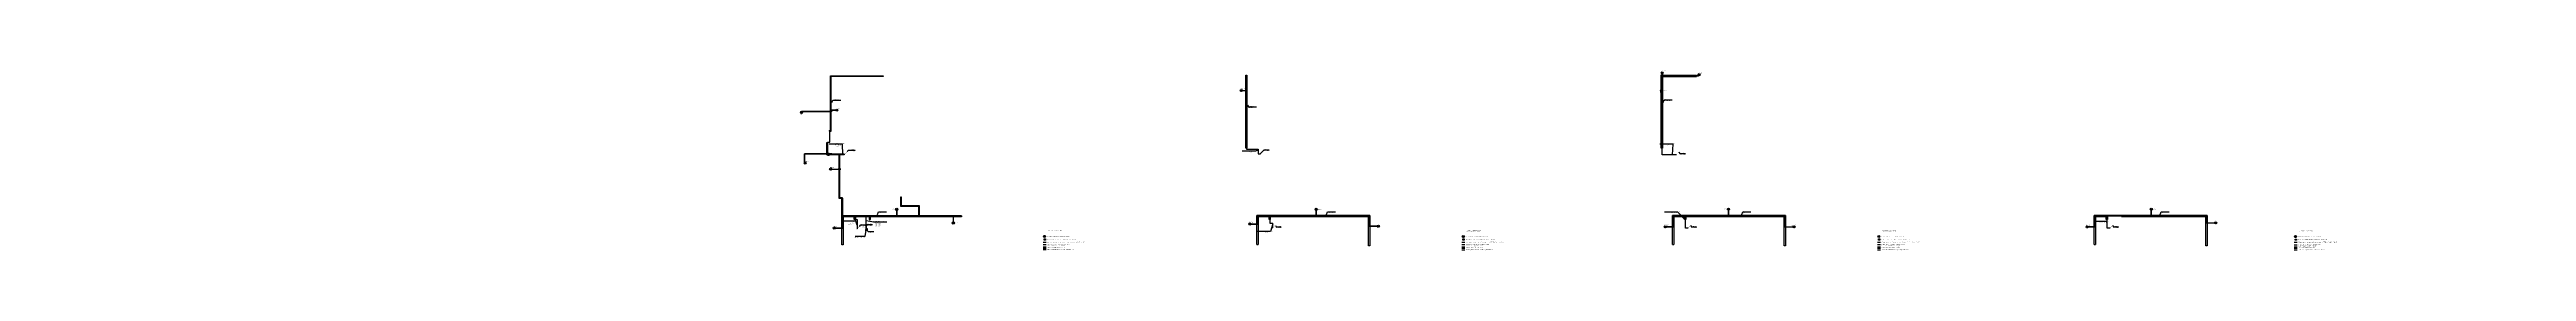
# Model space of a CAD drawing. Extents: x 69141456 to 70100388, y -33501327 to -33101377.
# Drawn here: x 69296075 to 70100388, y -33309621 to -33251128 of the extents above; entities that cross this region are included whole.
import ezdxf
from ezdxf import colors
from ezdxf.entities.mleader import LeaderData, LeaderLine
from ezdxf.math import Vec2, Vec3

# ---------------------------------------------------------------- set-up
doc = ezdxf.new("R2010")
doc.units = 0
doc.header["$LTSCALE"] = 100
doc.set_wipeout_variables(frame=1)
for name, color, linetype in [('PDF _СКС', 1, 'Continuous'), ('PDF _СС_ЗВ_Кабель', 1, 'Continuous'), ('PDF _СС_ЗВ_Оборудование', 1, 'Continuous'), ('PDF _Текст', 7, 'Continuous'), ('СС. Текст', 7, 'Continuous')]:
    doc.layers.add(name, color=color, linetype=linetype)
for name, color, linetype, lineweight in [('СКС', 1, 'Continuous', 30), ('СС_ЗВ_Кабель', 1, 'Continuous', 30), ('СС_ЗВ_Оборудование', 1, 'Continuous', 30), ('СС_СКК_Лоток', 170, 'Continuous', 25), ('СС_СОУЭ_Оборудование', 1, 'Continuous', 30), ('СС_ЭЧС_Кабель', 180, 'Continuous', 30)]:
    doc.layers.add(name, color=color, linetype=linetype, lineweight=lineweight)
doc.styles.add('ISOCPEUR', font='isocpeui.ttf', dxfattribs={"height": 250})
doc.linetypes.add('Kabl_in_Tube', pattern='A,10,[133,ltypeshp.shx,S=1,R=0,X=0,Y=0],10', length=20)

# ---------------------------------------------------------------- blocks, each defined once
blk = doc.blocks.new('Свет')
at = {"color": 1}
blk.add_wipeout([(-350, 0), (-324, 133), (-247, 247), (-101, 335), (56, 345), (198, 289), (304, 173), (350, 0), (322, -138), (247, -247), (166, -308), (43, -347), (-83, -340), (-176, -303), (-278, -213), (-331, -115)], dxfattribs=at)
at = {"layer": 'СКС', "color": 1, "ltscale": 30}
for points in [[(-247, 247), (247, -247)], [(-247, -247), (247, 247)]]:
    blk.add_lwpolyline(points, dxfattribs=at)
at = {"layer": 'СКС', "color": 1, "linetype": 'Continuous', "lineweight": 30}
blk.add_circle((0, 0), 350, dxfattribs=at)
blk = doc.blocks.new('Клеммная коробка')
for p, q in [((0, 400), (400, 400)), ((0, 0), (0, 400)), ((400, 0), (0, 0)), ((400, 400), (400, 0))]:
    blk.add_line(p, q)
blk = doc.blocks.new('1й этаж лоток')
at = {"layer": 'СС_СКК_Лоток'}
for p, q in [((313033, -83464), (313033, -65611)), ((313033, -65611), (330140, -65611)), ((313233, -65872), (313033, -65872)), ((330140, -65811), (313233, -65811)), ((313233, -83664), (313233, -65811)), ((313276, -65811), (313276, -65611)), ((330140, -65611), (330140, -65811)), ((311832, -91342), (311832, -87368)), ((311832, -87368), (312032, -87368)), ((312032, -87368), (312032, -91142)), ((312624, -83464), (313033, -83464)), ((312624, -83464), (312624, -83664)), ((312624, -83664), (313233, -83664)), ((312983, -83464), (312983, -83664)), ((313033, -83397), (313233, -83397)), ((312032, -91084), (311832, -91084)), ((315779, -91342), (311832, -91342)), ((315731, -91142), (312032, -91142)), ((312070, -91142), (312070, -91342)), ((315722, -91342), (315722, -91142)), ((317414, -91142), (315731, -91142)), ((315779, -105563), (315779, -91342)), ((315779, -91401), (315979, -91401)), ((315979, -105363), (315979, -91342)), ((317414, -91342), (315979, -91342)), ((316029, -91342), (316029, -91142)), ((317414, -91142), (317414, -91342)), ((315979, -105307), (315779, -105307)), ((316736, -105563), (315779, -105563)), ((316936, -105363), (315979, -105363)), ((316027, -105363), (316027, -105563)), ((316673, -105563), (316673, -105363)), ((316736, -111200), (316736, -105563)), ((316736, -105630), (316936, -105630)), ((316736, -120644), (316736, -111200)), ((355555, -111200), (316736, -111200)), ((317136, -111695), (316736, -111695)), ((316936, -111200), (316936, -105363)), ((320675, -111600), (317136, -111600)), ((317136, -111600), (317136, -120644)), ((317218, -111600), (317218, -111200)), ((320592, -111600), (320592, -111200)), ((320675, -112442), (320675, -111600)), ((320675, -111709), (321075, -111709)), ((321075, -112442), (320675, -112442)), ((325583, -111600), (321075, -111600)), ((321075, -111600), (321075, -112442)), ((321152, -111600), (321152, -111200)), ((325491, -111600), (325491, -111200)), ((325583, -111600), (325583, -112443)), ((325583, -111695), (325983, -111695)), ((325583, -112443), (325983, -112443)), ((355555, -111600), (325983, -111600)), ((325983, -112443), (325983, -111600)), ((326064, -111600), (326064, -111200)), ((335795, -108153), (335795, -105058)), ((335795, -105058), (335995, -105058)), ((335995, -107878), (335795, -107878)), ((341714, -108153), (335795, -108153)), ((335995, -105058), (335995, -107953)), ((341914, -107953), (335995, -107953)), ((336081, -107953), (336081, -108153)), ((341646, -108153), (341646, -107953)), ((341714, -111200), (341714, -108153)), ((341714, -108236), (341914, -108236)), ((341914, -111200), (341914, -107953)), ((355555, -111200), (355555, -111600)), ((317136, -120644), (316736, -120644))]:
    blk.add_line(p, q, dxfattribs=at)
blk = doc.blocks.new('2й этаж')
at = {"layer": 'СС_СКК_Лоток'}
for p, q in [((454800, -89345), (454800, -65597)), ((454800, -65597), (455200, -65597)), ((455200, -65597), (455201, -89345)), ((455201, -89345), (454800, -89345)), ((458442, -120752), (458442, -111307)), ((495092, -111307), (458442, -111307)), ((458842, -111802), (458442, -111802)), ((462381, -111707), (458842, -111707)), ((458842, -111707), (458842, -120752)), ((458924, -111707), (458924, -111307)), ((462299, -111707), (462299, -111307)), ((462381, -112550), (462381, -111707)), ((462381, -111817), (462781, -111817)), ((462781, -112550), (462381, -112550)), ((467289, -111707), (462781, -111707)), ((462781, -111707), (462781, -112550)), ((462858, -111707), (462858, -111307)), ((494692, -111707), (467289, -111707)), ((494608, -111707), (494608, -111307)), ((494692, -121156), (494692, -111707)), ((494692, -111802), (495092, -111802)), ((495092, -111307), (495092, -121156)), ((458442, -120752), (458842, -120752)), ((495092, -121156), (494692, -121156))]:
    blk.add_line(p, q, dxfattribs=at)
blk = doc.blocks.new('Лоток 3 этаж')
at = {"layer": 'СС_СКК_Лоток'}
for p, q in [((597211, -89345), (597211, -65597)), ((597211, -65597), (608631, -65597)), ((597611, -66107), (597211, -66107)), ((597611, -65997), (597612, -89345)), ((597611, -65997), (608631, -65997)), ((597711, -65997), (597711, -65597)), ((608631, -65597), (608631, -65997)), ((597612, -89345), (597211, -89345)), ((600853, -120752), (600853, -111307)), ((637503, -111307), (600853, -111307)), ((601253, -111802), (600853, -111802)), ((604791, -111707), (601253, -111707)), ((601253, -111707), (601253, -120752)), ((601335, -111707), (601335, -111307)), ((604709, -111707), (604709, -111307)), ((604791, -112550), (604791, -111707)), ((604791, -111816), (605191, -111816)), ((605191, -112550), (604791, -112550)), ((637103, -111707), (605191, -111707)), ((605191, -111707), (605191, -112550)), ((605269, -111707), (605269, -111307)), ((637019, -111707), (637019, -111307)), ((637103, -121156), (637103, -111707)), ((637103, -111802), (637503, -111802)), ((637503, -111307), (637503, -121156)), ((600853, -120752), (601253, -120752)), ((637503, -121156), (637103, -121156))]:
    blk.add_line(p, q, dxfattribs=at)
blk = doc.blocks.new('Лоток 4 этаж')
at = {"layer": 'СС_СКК_Лоток'}
for p, q in [((738958, -120752), (738958, -111307)), ((775607, -111307), (738958, -111307)), ((739358, -111803), (738958, -111803)), ((742896, -111707), (739358, -111707)), ((739358, -111707), (739358, -120752)), ((739439, -111707), (739439, -111307)), ((742814, -111707), (742814, -111307)), ((742896, -112550), (742896, -111707)), ((742896, -111817), (743296, -111817)), ((743296, -112550), (742896, -112550)), ((743296, -111707), (743296, -112550)), ((743373, -111707), (743373, -111307)), ((775207, -111707), (747804, -111707)), ((775123, -111707), (775123, -111307)), ((775207, -121156), (775207, -111707)), ((775207, -111802), (775607, -111802)), ((775607, -111307), (775607, -121156)), ((738958, -120752), (739358, -120752)), ((775607, -121156), (775207, -121156))]:
    blk.add_line(p, q, dxfattribs=at)
blk = doc.blocks.new('*U67')
blk.add_hatch(color=256).paths.add_polyline_path([(-0.7, -0.7, 1), (0.7, 0.7, 1)])
blk.add_lwpolyline([(-0.7, -0.7, 0, 1.5, 0), (-2.8, -2.8, 2, 2, 0)], format="xyseb")
at = {"const_width": 0.5}
blk.add_lwpolyline([(-8.5, -8.5), (-2.8, -2.8)], dxfattribs=at)
blk = doc.blocks.new('_None')
blk = doc.blocks.new('*U65')
blk.add_hatch(color=256).paths.add_polyline_path([(-0.7, -0.7, 1), (0.7, 0.7, 1)])
at = {"const_width": 0.5}
blk.add_lwpolyline([(0.5, 0.5), (6.4, 6.4)], dxfattribs=at)
blk.add_lwpolyline([(8.5, 8.5, 0, 1.5, 0), (6.4, 6.4, 2, 2, 0)], format="xyseb")

msp = doc.modelspace()

# ---------------------------------------------------------------- hatches: boundary and pattern name
at = {"layer": 'СС_ЗВ_Оборудование', "ltscale": 30}
h = msp.add_hatch(dxfattribs=at)
h.set_pattern_fill('ANGLE', color=256, scale=0.6, angle=-180)
h.set_pattern_definition([(180, (5464366053.0477, 3030526659.313), (-2e-15, -4.191), [3.048, -1.143]), (270, (5464366053.0477, 3030526659.313), (4.191, -2e-15), [3.048, -1.143])])
h.paths.add_polyline_path([(69561183.1, -33302703.1), (69561279.7, -33302703.1), (69561279.7, -33302297.9), (69561183.1, -33302297.9)])

# ---------------------------------------------------------------- linework, layer by layer
at = {"color": 1}
msp.add_lwpolyline([(69561545.1, -33303036), (69561672.1, -33303036), (69561672.1, -33302613.8), (69561376.2, -33302613.8)], dxfattribs=at)
at = {"layer": 'PDF _СКС', "lineweight": 30}
for points in [[(69682849.1, -33257326.8), (69683342.3, -33257820)], [(69682849.1, -33257820), (69683342.3, -33257326.8)], [(69819276.4, -33257390.8), (69819769.5, -33257883.9)], [(69819276.4, -33257883.9), (69819769.5, -33257390.8)], [(69819481, -33251566.8), (69819974.1, -33252060)], [(69819481, -33252060), (69819974.1, -33251566.8)], [(69831470.2, -33252229.3), (69831963.4, -33252722.5)], [(69831470.2, -33252722.5), (69831963.4, -33252229.3)], [(69539990.5, -33264447.4), (69540483.6, -33264940.5)], [(69539990.5, -33264940.5), (69540483.6, -33264447.4)], [(69551498.5, -33263715.8), (69551991.6, -33264208.9)], [(69551498.5, -33264208.9), (69551991.6, -33263715.8)], [(69541192.5, -33280999.4), (69541685.7, -33281492.6)], [(69541192.5, -33281492.6), (69541685.7, -33280999.4)], [(69548718.2, -33278204.7), (69549211.4, -33278697.9)], [(69548718.2, -33278697.9), (69549211.4, -33278204.7)], [(69549481.7, -33282973.1), (69549974.9, -33283466.2)], [(69549481.7, -33283466.2), (69549974.9, -33282973.1)], [(69570920.6, -33296030.7), (69571413.7, -33296523.8)], [(69570920.6, -33296523.8), (69571413.7, -33296030.7)], [(69707128.7, -33296031.7), (69707621.9, -33296524.9)], [(69707128.7, -33296524.9), (69707621.9, -33296031.7)], [(69841028.9, -33296008.3), (69841522.1, -33296501.5)], [(69841028.9, -33296501.5), (69841522.1, -33296008.3)], [(69978299.6, -33295983.3), (69978792.8, -33296476.5)], [(69978299.6, -33296476.5), (69978792.8, -33295983.3)], [(69550647.5, -33302140.6), (69551140.6, -33302633.7)], [(69550647.5, -33302633.7), (69551140.6, -33302140.6)], [(69589285.5, -33300499.8), (69589778.7, -33300992.9)], [(69589285.5, -33300992.9), (69589778.7, -33300499.8)], [(69685608.8, -33300790.3), (69686102, -33301283.5)], [(69685608.8, -33301283.5), (69686102, -33300790.3)], [(69727335.3, -33301494.7), (69727828.4, -33301987.8)], [(69727335.3, -33301987.8), (69727828.4, -33301494.7)], [(69820486.2, -33301752.3), (69820979.3, -33302245.5)], [(69820486.2, -33302245.5), (69820979.3, -33301752.3)], [(69862285.6, -33301713.7), (69862778.7, -33302206.8)], [(69862285.6, -33302206.8), (69862778.7, -33301713.7)], [(69957490.2, -33301760.7), (69957983.3, -33302253.9)], [(69957490.2, -33302253.9), (69957983.3, -33301760.7)], [(69999201.6, -33300443.5), (69999694.8, -33300936.7)], [(69999201.6, -33300936.7), (69999694.8, -33300443.5)]]:
    msp.add_lwpolyline(points, dxfattribs=at)
for centre in [(69683096.7, -33257572.3), (69819524, -33257636.3), (69819728.6, -33251812.4), (69831717.9, -33252474.8), (69540238.1, -33264692.9), (69551746.1, -33263961.3), (69541440.2, -33281244.9), (69548965.9, -33278450.2), (69549729.4, -33283218.6), (69571168.2, -33296276.2), (69707376.4, -33296277.2), (69841276.5, -33296253.8), (69978547.3, -33296228.8), (69550895.1, -33302386.1), (69589533.2, -33300745.3), (69685856.5, -33301035.8), (69727582.9, -33301740.2), (69820733.8, -33301997.8), (69862533.2, -33301959.2), (69957737.8, -33302006.2), (69999449.3, -33300689)]:
    msp.add_circle(centre, 349.7, dxfattribs=at)
at = {"layer": 'PDF _СС_ЗВ_Кабель', "lineweight": 30}
for points in [[(69819489.8, -33258013.1), (69819889.4, -33258013.1), (69819889.4, -33258410.6), (69819489.8, -33258410.6)], [(69819536.1, -33252391), (69819935.7, -33252391), (69819935.7, -33252788.5), (69819536.1, -33252788.5)], [(69549619.9, -33264167.9), (69550019.5, -33264167.9), (69550019.5, -33264565.4), (69549619.9, -33264565.4)], [(69549873.7, -33278175.7), (69550273.4, -33278175.7), (69550273.4, -33278573.2), (69549873.7, -33278573.2)], [(69552366.3, -33282999.9), (69552765.9, -33282999.9), (69552765.9, -33283397.4), (69552366.3, -33283397.4)], [(69553342.6, -33298357.1), (69553742.2, -33298357.1), (69553742.2, -33298754.6), (69553342.6, -33298754.6)], [(69557386.8, -33298356.2), (69557786.5, -33298356.2), (69557786.5, -33298753.7), (69557386.8, -33298753.7)], [(69561079.8, -33298356.2), (69561479.5, -33298356.2), (69561479.5, -33298753.7), (69561079.8, -33298753.7)], [(69570968.4, -33298356.2), (69571368, -33298356.2), (69571368, -33298753.7), (69570968.4, -33298753.7)], [(69692194, -33298180.3), (69692593.7, -33298180.3), (69692593.7, -33298577.8), (69692194, -33298577.8)], [(69707150.7, -33298180.3), (69707550.3, -33298180.3), (69707550.3, -33298577.8), (69707150.7, -33298577.8)], [(69827128.5, -33298326.9), (69827528.1, -33298326.9), (69827528.1, -33298724.4), (69827128.5, -33298724.4)], [(69841096.3, -33298326.9), (69841495.9, -33298326.9), (69841495.9, -33298724.4), (69841096.3, -33298724.4)], [(69964059, -33298160), (69964458.6, -33298160), (69964458.6, -33298557.5), (69964059, -33298557.5)], [(69978346.3, -33298160), (69978745.9, -33298160), (69978745.9, -33298557.5), (69978346.3, -33298557.5)]]:
    msp.add_lwpolyline(points, close=True, dxfattribs=at)
at = {"layer": 'PDF _СС_ЗВ_Оборудование', "color": 7, "lineweight": 0, "true_color": 0xffffff}
msp.add_lwpolyline([(69550545.5, -33302387.2), (69550571, -33302253.2)], dxfattribs=at)
at = {"layer": 'PDF _СС_ЗВ_Оборудование', "lineweight": 30}
for centre in [(69683096.3, -33257572.2), (69819523.6, -33257636.2), (69819728.2, -33251812.3), (69831717.5, -33252474.8), (69540237.7, -33264692.8), (69551745.7, -33263961.2), (69541439.8, -33281244.9), (69548965.5, -33278450.1), (69549729, -33283218.5), (69571167.8, -33296276.1), (69707376, -33296277.1), (69841276.1, -33296253.7), (69978546.9, -33296228.8), (69550894.7, -33302386), (69589532.7, -33300745.2), (69685856.1, -33301035.8), (69727582.5, -33301740.1), (69820733.4, -33301997.7), (69862532.8, -33301959.1), (69957737.4, -33302006.2), (69999448.8, -33300689)]:
    msp.add_circle(centre, 349.3, dxfattribs=at)
at = {"layer": 'СС_ЗВ_Кабель', "color": 6}
for p, q in [((69561376.2, -33303036), (69561443, -33303036)), ((69618695.8, -33307738.7), (69619673.2, -33307738.7)), ((69754714.4, -33307770.5), (69755691.8, -33307770.5)), ((69889652.5, -33307770.5), (69890630, -33307770.5)), ((70024956.8, -33307795.5), (70025934.3, -33307795.5))]:
    msp.add_line(p, q, dxfattribs=at)
at = {"layer": 'СС_ЗВ_Кабель', "color": 1}
for p, q in [((69618693.4, -33306956.5), (69619670.8, -33306956.5)), ((69754712, -33306988.3), (69755689.4, -33306988.3)), ((69889650.1, -33306988.3), (69890627.6, -33306988.3)), ((70024954.4, -33307013.3), (70025931.9, -33307013.3))]:
    msp.add_line(p, q, dxfattribs=at)
at = {"layer": 'СС_ЗВ_Оборудование', "ltscale": 30}
msp.add_lwpolyline([(69561183.1, -33302296.1), (69561183.1, -33302703.1)], dxfattribs=at)
msp.add_lwpolyline([(69561183.1, -33302703.1), (69561376.2, -33302703.1), (69561376.2, -33302297.9), (69561183.1, -33302297.9)], close=True, dxfattribs=at)
at = {"layer": 'СС_СОУЭ_Оборудование'}
for points in [[(69561376.2, -33302832.1), (69561376.2, -33303240), (69561183.1, -33303240), (69561183.1, -33302832.1)], [(69561545.1, -33302934.1), (69561545.1, -33303138), (69561443, -33303138), (69561443, -33302934.1)]]:
    msp.add_lwpolyline(points, close=True, dxfattribs=at)
at = {"layer": 'СС_ЭЧС_Кабель', "color": 1}
for points in [[(69683445.6, -33257572.6), (69684730.2, -33257573.4), (69684730.2, -33264276.8), (69684730.2, -33264276.8), (69684730.2, -33264276.8), (69684730.2, -33276630.2), (69688575.9, -33276630.2)], [(69819511.8, -33258210.8), (69819331.6, -33258210.8), (69819331.6, -33257932.1)], [(69824344.9, -33278528.6), (69819689.6, -33278528.6), (69819689.6, -33262572.5), (69819689.6, -33262572.5), (69819689.6, -33262572.5), (69819689.6, -33258210.8), (69819511.8, -33258210.8), (69819689.6, -33258210.8), (69819689.6, -33252589.8), (69819735.9, -33252589.8), (69819731.7, -33252161.5), (69819735.9, -33252789.6), (69831566.4, -33252789.6), (69831566.4, -33252789.6)], [(69554186.1, -33278382.1), (69550073.6, -33278373.4), (69550073.6, -33278578.2), (69550073.6, -33278168.6), (69541250, -33278168.6), (69541250, -33280951.5), (69541250, -33278168.6), (69548646.5, -33278168.6), (69548646.5, -33274362.1), (69549401.7, -33274362.1), (69549401.7, -33270524.7), (69549819.7, -33270524.7), (69549819.7, -33264365.6), (69549149.4, -33264365.6), (69549149.4, -33264467.6), (69540463.4, -33264467.6), (69549149.4, -33264467.6), (69549149.4, -33264365.6), (69549819.7, -33264365.6), (69549819.7, -33263962.3), (69551396.4, -33263961.4), (69549819.7, -33263962.3), (69549819.7, -33263962.3), (69549819.7, -33263962.3), (69549819.7, -33263962.3), (69549819.7, -33263962.3), (69549819.7, -33263962.3), (69549819.7, -33263962.3)], [(69550073.6, -33278578.2), (69549290.2, -33278578.2)], [(69554261.7, -33278382.1), (69552580.4, -33278382.1), (69552580.4, -33292616.1), (69553542.6, -33292616.1), (69553542.6, -33298553.9), (69557586.7, -33298553.9), (69557586.7, -33299590.3), (69558311.6, -33299590.3), (69558311.6, -33302683.5)], [(69688575.9, -33276630.2), (69688575.9, -33278161.9), (69689336.6, -33278161.9)], [(69550077.7, -33283198.7), (69552580.4, -33283198.7)], [(69553542.6, -33298553.9), (69553542.6, -33302386), (69551244.8, -33302386.1), (69553542.6, -33302386.1), (69553542.6, -33298553.9), (69571168.2, -33298553.9), (69571168.2, -33296625.9), (69571168.2, -33298553.9), (69589532.1, -33298553.9), (69589532.6, -33300395.9)], [(69561279.7, -33302296.1), (69561279.7, -33298553.9)], [(69693295.6, -33302321.5), (69693295.6, -33300909.1), (69692393.8, -33300909.1), (69692393.8, -33298378), (69688396.6, -33298378), (69688396.6, -33301063.6), (69686240.2, -33301063.6), (69688396.6, -33301063.6), (69688396.6, -33298378), (69707350.5, -33298378), (69707350.5, -33296625.9), (69707350.5, -33298378), (69724608.9, -33298378), (69724608.9, -33301730.9), (69727240.5, -33301751.5), (69724608.9, -33301730.9), (69724608.9, -33301662.9), (69724608.9, -33301730.9)], [(69828128.7, -33302389.7), (69827325.8, -33302389.7), (69827328.3, -33302203.8), (69827328.3, -33298524.6), (69823375.7, -33298524.6), (69823375.7, -33301997.5), (69821118, -33301997.5), (69823375.7, -33301997.5), (69823375.7, -33298524.6), (69841296.1, -33298524.6), (69841296.1, -33296602.9), (69841296.1, -33298524.6), (69859581.9, -33298524.6), (69859581.9, -33301964.7), (69862195.6, -33301964.7)], [(69965156.3, -33302374.6), (69964258.8, -33302374.6), (69964258.8, -33298357.7), (69960285.7, -33298357.7), (69960285.7, -33302000.8), (69958089.7, -33302000.8), (69960285.7, -33302000.8), (69960285.7, -33298357.7), (69978546.1, -33298357.7), (69978545.4, -33296578.5), (69978546.1, -33298357.7), (69996496.2, -33298357.7), (69996496.2, -33300694.6), (69999107.1, -33300694.6)]]:
    msp.add_lwpolyline(points, dxfattribs=at)

# ---------------------------------------------------------------- block references
for name, p in [('1й этаж лоток', (69236665.5, -33187152.7)), ('2й этаж', (69229700.3, -33186996.7)), ('Лоток 3 этаж', (69222227.1, -33187014.8)), ('Лоток 4 этаж', (69221061.4, -33186997))]:
    msp.add_blockref(name, p)
at = {"layer": 'СС_ЭЧС_Кабель', "color": 7, "xscale": 100, "yscale": 100, "zscale": 100}
for name, p in [('*U65', (69554281.3, -33278341.5)), ('*U67', (69689323.9, -33278121.4)), ('*U65', (69824314.8, -33278546.8)), ('*U65', (69558267.2, -33302688.3)), ('*U65', (69693275, -33302376.6)), ('*U65', (69828096.6, -33302376.6)), ('*U65', (69965143.8, -33302376.6))]:
    msp.add_blockref(name, p, dxfattribs=at)

# ---------------------------------------------------------------- texts
at = {"layer": 'PDF _Текст', "attachment_point": 7, "style": 'ISOCPEUR'}
for s, insert, char_height in [('BIAL2.1', (69682825.3, -33257139.1), 249.57), ('BIAL3.2', (69819457.2, -33251379.1), 249.57), ('BIAL3.3', (69820044.1, -33257750.9), 249.57), ('BIAL3.1', (69831446.4, -33252041.6), 249.57), ('{\\fISOCPEUR|b0|i1|c204|p34;BIAL1.1}', (69539727.9, -33265376.2), 249.573), ('BIAL1.2', (69551474.6, -33263528), 249.57), ('BIAL1.4', (69541333.6, -33280831.8), 249.57), ('BIAL1.3', (69548694.4, -33278017), 249.57), ('BIAL1.5', (69549457.9, -33282785.4), 249.57), ('BIAL1.7', (69569726, -33296325.6), 249.57), ('BIAL2.3', (69707932.3, -33296374.1), 249.57), ('BIAL3.5', (69839845.1, -33296338.7), 249.57), ('{\\fISOCPEUR|b0|i1|c204|p34;BIAL4.2}', (69978978, -33296282.5), 249.573), ('BIAL1.6', (69550623.7, -33301952.9), 249.57), ('BIAL1.8', (69589992.8, -33300846.6), 249.57), ('BIAL2.2', (69685585, -33300602.6), 249.57), ('BIAL2.4', (69726812.9, -33302382.7), 249.57), ('BIAL3.4', (69820462.4, -33301564.6), 249.57), ('BIAL3.6', (69861765.5, -33301508.2), 249.57), ('{\\fISOCPEUR|b0|i1|c204|p34;BIAL4.1}', (69957466.4, -33301573), 249.573), ('{\\fISOCPEUR|b0|i1|c204|p34;BIAL4.3}', (69998731.4, -33300240.9), 249.573)]:
    msp.add_mtext(s, dxfattribs=dict(at, insert=insert, char_height=char_height))
at = {"layer": 'СС. Текст', "char_height": 250, "attachment_point": 1, "style": 'ISOCPEUR'}
for s, width, insert in [('Кабельные линии звонковой сигнализации КПСВВнг(А)-LSLTx 1х2x1,5', 12283.274, (69619986.3, -33306796.3, 0)), ('Кабельные линии DAP-интерфейс U/UTP Cat5e PVCLSнг(А)-LSLTx 4х2х0,52', 7622.186, (69619988.7, -33307578.5, 0)), ('Кабельные линии звонковой сигнализации КПСВВнг(А)-LSLTx 1х2x1,5', 12283.274, (69756004.8, -33306828.2, 0)), ('Кабельные линии DAP-интерфейс U/UTP Cat5e PVCLSнг(А)-LSLTx 4х2х0,52', 7622.186, (69756007.2, -33307610.3, 0)), ('Кабельные линии звонковой сигнализации КПСВВнг(А)-LSLTx 1х2x1,5', 12283.274, (69890943, -33306828.2, 0)), ('Кабельные линии DAP-интерфейс U/UTP Cat5e PVCLSнг(А)-LSLTx 4х2х0,52', 7622.186, (69890945.4, -33307610.3, 0)), ('Кабельные линии звонковой сигнализации КПСВВнг(А)-LSLTx 1х2x1,5', 12283.274, (70026247.3, -33306853.2, 0)), ('Кабельные линии DAP-интерфейс U/UTP Cat5e PVCLSнг(А)-LSLTx 4х2х0,52', 7622.186, (70026249.7, -33307635.3, 0))]:
    msp.add_mtext_dynamic_manual_height_columns(s, width=width, gutter_width=1, heights=[0], dxfattribs=dict(at, insert=insert))

# ---------------------------------------------------------------- leaders
at = {"layer": 'СС. Текст', "lineweight": 0}
ml = msp.add_multileader_mtext('Standard', dxfattribs=at)
ml.set_content('{\\C256;КПСВВнг(А)-LSLTx 1х2x1,5}\\PЗС2.1-ЗС2.3;\\PЗС3.1', color=7, style='ISOCPEUR')
ml.set_leader_properties(color=256)
ml.build(insert=Vec2(0, 0))
ml.multileader.update_dxf_attribs({"text_left_attachment_type": 6, "text_right_attachment_type": 6, "dogleg_length": 0.1, "arrow_head_size": 0, "scale": 100})
ctx = ml.context
ctx.base_point, ctx.scale, ctx.char_height, ctx.arrow_head_size, ctx.landing_gap_size, ctx.plane_origin = Vec3(69550595.7, -33275038.2), 100, 250, 0, 0, Vec3(69550260.4, -33277548.1)
ctx.left_attachment, ctx.right_attachment, ctx.text_align_type = 6, 6, 1
notes = []
notes.append((ctx, [(1, (1, 1, 0), (69553598.5, -33275038.2), (-1, 0), 10, [(0, [(69553654.4, -33278375.9)], 0, [])])]))
ctx.mtext.insert, ctx.mtext.width, ctx.mtext.defined_height, ctx.mtext.alignment, ctx.mtext.flow_direction = Vec3(69552092.1, -33274738.2), 2756.185, 416.7, 2, 5
ml = msp.add_multileader_mtext('Standard', dxfattribs=at)
ml.set_content('{\\C256;КПСВВнг(А)-LSLTx 1х2x1,5}\\PЗС2.1', color=7, style='ISOCPEUR')
ml.set_leader_properties(color=256)
ml.build(insert=Vec2(0, 0))
ml.multileader.update_dxf_attribs({"text_left_attachment_type": 6, "text_right_attachment_type": 6, "dogleg_length": 0.1, "arrow_head_size": 0, "scale": 100})
ctx = ml.context
ctx.base_point, ctx.scale, ctx.char_height, ctx.arrow_head_size, ctx.landing_gap_size, ctx.plane_origin = Vec3(69684628.2, -33277326.1), 100, 250, 0, 0, Vec3(69684631.1, -33277744.6)
ctx.left_attachment, ctx.right_attachment, ctx.text_align_type = 6, 6, 1
notes.append((ctx, [(1, (1, 1, 0), (69687631, -33277326.1), (-1, 0), 10, [(0, [(69688575.9, -33276932.6)], 0, [])])]))
ctx.mtext.insert, ctx.mtext.width, ctx.mtext.defined_height, ctx.mtext.alignment, ctx.mtext.flow_direction = Vec3(69686124.6, -33277026.1), 2756.185, 416.7, 2, 5
ml = msp.add_multileader_mtext('Standard', dxfattribs=at)
ml.set_content('{\\C256;КПСВВнг(А)-LSLTx 1х2x1,5}\\PЗС3.1', color=7, style='ISOCPEUR')
ml.set_leader_properties(color=256)
ml.build(insert=Vec2(0, 0))
ml.multileader.update_dxf_attribs({"text_left_attachment_type": 6, "text_right_attachment_type": 6, "dogleg_length": 0.1, "arrow_head_size": 0, "scale": 100})
ctx = ml.context
ctx.base_point, ctx.scale, ctx.char_height, ctx.arrow_head_size, ctx.landing_gap_size, ctx.plane_origin = Vec3(69820304.5, -33275095.1), 100, 250, 0, 0, Vec3(69819650.5, -33275727.1)
ctx.left_attachment, ctx.right_attachment, ctx.text_align_type = 6, 6, 1
notes.append((ctx, [(1, (1, 1, 0), (69823307.3, -33275095.1), (-1, 0), 10, [(0, [(69823044.4, -33278528.6)], 0, [])])]))
ctx.mtext.insert, ctx.mtext.width, ctx.mtext.defined_height, ctx.mtext.alignment, ctx.mtext.flow_direction = Vec3(69821800.9, -33274795.1), 2756.185, 416.7, 2, 5
ml = msp.add_multileader_mtext('Standard', dxfattribs=at)
ml.set_content('{\\C256;КПСВВнг(А)-LSLTx 1х2x1,5}\\PЗС3.2-ЗС3.3', color=7, style='ISOCPEUR')
ml.set_leader_properties(color=256)
ml.build(insert=Vec2(0, 0))
ml.multileader.update_dxf_attribs({"text_left_attachment_type": 6, "text_right_attachment_type": 6, "dogleg_length": 0.1, "arrow_head_size": 0, "scale": 100})
ctx = ml.context
ctx.base_point, ctx.scale, ctx.char_height, ctx.arrow_head_size, ctx.landing_gap_size, ctx.plane_origin = Vec3(69821839.7, -33297229.3), 100, 250, 0, 0, Vec3(69824266.9, -33300975.8)
ctx.left_attachment, ctx.right_attachment, ctx.text_align_type = 6, 6, 1
notes.append((ctx, [(1, (1, 1, 0), (69824842.5, -33297229.3), (-1, 0), 10, [(0, [(69827328.3, -33299851.7)], 0, [])])]))
ctx.mtext.insert, ctx.mtext.width, ctx.mtext.defined_height, ctx.mtext.alignment, ctx.mtext.flow_direction = Vec3(69823336.1, -33296929.3), 2756.185, 416.7, 2, 5
ml = msp.add_multileader_mtext('Standard', dxfattribs=at)
ml.set_content('{\\C256;Конвертер\\PDAP IP}', color=7, style='ISOCPEUR')
ml.set_leader_properties(color=256)
ml.build(insert=Vec2(0, 0))
ml.multileader.update_dxf_attribs({"text_left_attachment_type": 6, "text_right_attachment_type": 6, "dogleg_length": 0.1, "arrow_head_size": 0, "scale": 100})
ctx = ml.context
ctx.base_point, ctx.scale, ctx.char_height, ctx.arrow_head_size, ctx.landing_gap_size, ctx.plane_origin = Vec3(69561963.1, -33303530.4), 100, 250, 0, 0, Vec3(69559086.8, -33309680.9)
ctx.left_attachment, ctx.right_attachment, ctx.text_align_type = 6, 6, 1
notes.append((ctx, [(0, (1, 1, 0), (69561953.1, -33303530.4), (1, 0), 10, [(0, [(69561545.1, -33303138)], 0, [])])]))
ctx.mtext.insert, ctx.mtext.width, ctx.mtext.alignment, ctx.mtext.flow_direction = Vec3(69562807, -33303230.4), 1030.326, 2, 5
at = {"layer": 'СС_СКК_Лоток', "color": 7}
ml = msp.add_multileader_mtext('Standard', dxfattribs=at)
ml.set_content('Лоток см. раздел СКС', color=7, style='ISOCPEUR')
ml.set_leader_properties()
ml.build(insert=Vec2(0, 0))
ml.multileader.update_dxf_attribs({"text_left_attachment_type": 6, "text_right_attachment_type": 6, "dogleg_length": 100, "arrow_head_size": 400})
ctx = ml.context
ctx.base_point, ctx.char_height, ctx.arrow_head_size, ctx.landing_gap_size, ctx.plane_origin = Vec3(69550502.1, -33260677.6), 250, 400, 0, Vec3(69556439.9, -33261868.3)
ctx.left_attachment, ctx.right_attachment, ctx.text_align_type = 6, 6, 1
notes.append((ctx, [(1, (1, 1, 0), (69550402.1, -33260677.6), (1, 0), 100, [(0, [(69549901.1, -33261841.8)], 0, [])])]))
ctx.mtext.insert, ctx.mtext.width, ctx.mtext.alignment, ctx.mtext.flow_direction = Vec3(69551428.5, -33260352.6), 2467.274, 2, 5
ml = msp.add_multileader_mtext('Standard', dxfattribs=at)
ml.set_content('Лоток см. раздел СКС', color=7, style='ISOCPEUR')
ml.set_leader_properties()
ml.build(insert=Vec2(0, 0))
ml.multileader.update_dxf_attribs({"text_left_attachment_type": 6, "text_right_attachment_type": 6, "dogleg_length": 100, "arrow_head_size": 400})
ctx = ml.context
ctx.base_point, ctx.char_height, ctx.arrow_head_size, ctx.landing_gap_size, ctx.plane_origin = Vec3(69685501.7, -33262905.2), 250, 400, 0, Vec3(69691439.5, -33264095.9)
ctx.left_attachment, ctx.right_attachment, ctx.text_align_type = 6, 6, 1
notes.append((ctx, [(1, (1, 1, 0), (69685401.7, -33262905.2), (1, 0), 100, [(0, [(69684900.7, -33261972.7)], 0, [])])]))
ctx.mtext.insert, ctx.mtext.width, ctx.mtext.alignment, ctx.mtext.flow_direction = Vec3(69686428.1, -33262580.2), 2467.274, 2, 5
ml = msp.add_multileader_mtext('Standard', dxfattribs=at)
ml.set_content('Лоток см. раздел СКС', color=7, style='ISOCPEUR')
ml.set_leader_properties()
ml.build(insert=Vec2(0, 0))
ml.multileader.update_dxf_attribs({"text_left_attachment_type": 6, "text_right_attachment_type": 6, "dogleg_length": 100, "arrow_head_size": 400})
ctx = ml.context
ctx.base_point, ctx.char_height, ctx.arrow_head_size, ctx.landing_gap_size, ctx.plane_origin = Vec3(69820468.8, -33260666.5), 250, 400, 0, Vec3(69826406.6, -33261857.1)
ctx.left_attachment, ctx.right_attachment, ctx.text_align_type = 6, 6, 1
notes.append((ctx, [(1, (1, 1, 0), (69820368.8, -33260666.5), (1, 0), 100, [(0, [(69819867.8, -33261830.6)], 0, [])])]))
ctx.mtext.insert, ctx.mtext.width, ctx.mtext.alignment, ctx.mtext.flow_direction = Vec3(69821395.2, -33260341.5), 2467.274, 2, 5
ml = msp.add_multileader_mtext('Standard', dxfattribs=at)
ml.set_content('Лоток см. раздел СКС', color=7, style='ISOCPEUR')
ml.set_leader_properties()
ml.build(insert=Vec2(0, 0))
ml.multileader.update_dxf_attribs({"text_left_attachment_type": 6, "text_right_attachment_type": 6, "dogleg_length": 100, "arrow_head_size": 400})
ctx = ml.context
ctx.base_point, ctx.char_height, ctx.arrow_head_size, ctx.landing_gap_size, ctx.plane_origin = Vec3(69565397.9, -33297140.2), 250, 400, 0, Vec3(69571335.6, -33298330.9)
ctx.left_attachment, ctx.right_attachment, ctx.text_align_type = 6, 6, 1
notes.append((ctx, [(1, (1, 1, 0), (69565297.9, -33297140.2), (1, 0), 100, [(0, [(69564796.9, -33298304.4)], 0, [])])]))
ctx.mtext.insert, ctx.mtext.width, ctx.mtext.alignment, ctx.mtext.flow_direction = Vec3(69566324.2, -33296815.2), 2467.274, 2, 5
ml = msp.add_multileader_mtext('Standard', dxfattribs=at)
ml.set_content('Лоток см. раздел СКС', color=7, style='ISOCPEUR')
ml.set_leader_properties()
ml.build(insert=Vec2(0, 0))
ml.multileader.update_dxf_attribs({"text_left_attachment_type": 6, "text_right_attachment_type": 6, "dogleg_length": 100, "arrow_head_size": 400})
ctx = ml.context
ctx.base_point, ctx.char_height, ctx.arrow_head_size, ctx.landing_gap_size, ctx.plane_origin = Vec3(69711204.5, -33297140), 250, 400, 0, Vec3(69717142.2, -33298330.6)
ctx.left_attachment, ctx.right_attachment, ctx.text_align_type = 6, 6, 1
notes.append((ctx, [(1, (1, 1, 0), (69711104.5, -33297140), (1, 0), 100, [(0, [(69710603.5, -33298304.1)], 0, [])])]))
ctx.mtext.insert, ctx.mtext.width, ctx.mtext.alignment, ctx.mtext.flow_direction = Vec3(69712130.8, -33296815), 2467.274, 2, 5
ml = msp.add_multileader_mtext('Standard', dxfattribs=at)
ml.set_content('Лоток см. раздел СКС', color=7, style='ISOCPEUR')
ml.set_leader_properties()
ml.build(insert=Vec2(0, 0))
ml.multileader.update_dxf_attribs({"text_left_attachment_type": 6, "text_right_attachment_type": 6, "dogleg_length": 100, "arrow_head_size": 400})
ctx = ml.context
ctx.base_point, ctx.char_height, ctx.arrow_head_size, ctx.landing_gap_size, ctx.plane_origin = Vec3(69846031.1, -33297139.9), 250, 400, 0, Vec3(69851968.9, -33298330.6)
ctx.left_attachment, ctx.right_attachment, ctx.text_align_type = 6, 6, 1
notes.append((ctx, [(1, (1, 1, 0), (69845931.1, -33297139.9), (1, 0), 100, [(0, [(69845430.1, -33298304.1)], 0, [])])]))
ctx.mtext.insert, ctx.mtext.width, ctx.mtext.alignment, ctx.mtext.flow_direction = Vec3(69846957.5, -33296814.9), 2467.274, 2, 5
ml = msp.add_multileader_mtext('Standard', dxfattribs=at)
ml.set_content('Лоток см. раздел СКС', color=7, style='ISOCPEUR')
ml.set_leader_properties()
ml.build(insert=Vec2(0, 0))
ml.multileader.update_dxf_attribs({"text_left_attachment_type": 6, "text_right_attachment_type": 6, "dogleg_length": 100, "arrow_head_size": 400})
ctx = ml.context
ctx.base_point, ctx.char_height, ctx.arrow_head_size, ctx.landing_gap_size, ctx.plane_origin = Vec3(69981893, -33297140.3), 250, 400, 0, Vec3(69987830.8, -33298331)
ctx.left_attachment, ctx.right_attachment, ctx.text_align_type = 6, 6, 1
notes.append((ctx, [(1, (1, 1, 0), (69981793, -33297140.3), (1, 0), 100, [(0, [(69981292, -33298304.4)], 0, [])])]))
ctx.mtext.insert, ctx.mtext.width, ctx.mtext.alignment, ctx.mtext.flow_direction = Vec3(69982819.4, -33296815.3), 2467.274, 2, 5
at = {"layer": 'СС_ЭЧС_Кабель', "color": 7, "lineweight": 0}
ml = msp.add_multileader_mtext('Standard', dxfattribs=at)
ml.set_content('Подъём\\Pна 2,3 этажи', color=7, style='ISOCPEUR')
ml.set_leader_properties()
ml.set_arrow_properties(name='NONE')
ml.build(insert=Vec2(0, 0))
ml.multileader.update_dxf_attribs({"text_left_attachment_type": 6, "text_right_attachment_type": 6, "dogleg_length": 100, "arrow_head_size": 400})
ctx = ml.context
ctx.base_point, ctx.char_height, ctx.arrow_head_size, ctx.landing_gap_size, ctx.plane_origin = Vec3(69555664.4, -33276997.4), 250, 400, 0, Vec3(69563312.1, -33278554.2)
ctx.left_attachment, ctx.right_attachment, ctx.text_align_type = 6, 6, 1
notes.append((ctx, [(1, (1, 1, 0), (69555564.4, -33276997.4), (1, 0), 100, [(0, [(69555131.3, -33277491.5)], 0, [])])]))
ctx.mtext.insert, ctx.mtext.width, ctx.mtext.alignment, ctx.mtext.flow_direction = Vec3(69556752, -33276697.4), 2407.756, 2, 5
ml = msp.add_multileader_mtext('Standard', dxfattribs=at)
ml.set_content('Подъём\\Pс 1 этажа', color=7, style='ISOCPEUR')
ml.set_leader_properties()
ml.set_arrow_properties(name='NONE')
ml.build(insert=Vec2(0, 0))
ml.multileader.update_dxf_attribs({"text_left_attachment_type": 6, "text_right_attachment_type": 6, "dogleg_length": 100, "arrow_head_size": 400})
ctx = ml.context
ctx.base_point, ctx.char_height, ctx.arrow_head_size, ctx.landing_gap_size, ctx.plane_origin = Vec3(69690540.9, -33276938.4), 250, 400, 0, Vec3(69698188.5, -33278495.2)
ctx.left_attachment, ctx.right_attachment, ctx.text_align_type = 6, 6, 1
notes.append((ctx, [(1, (1, 1, 0), (69690440.9, -33276938.4), (1, 0), 100, [(0, [(69689330.9, -33278123.7)], 0, [])])]))
ctx.mtext.insert, ctx.mtext.width, ctx.mtext.alignment, ctx.mtext.flow_direction = Vec3(69691346.7, -33276638.4), 1991.197, 2, 5
ml = msp.add_multileader_mtext('Standard', dxfattribs=at)
ml.set_content('Подъём на\\Pсо 2 этажа', color=7, style='ISOCPEUR')
ml.set_leader_properties()
ml.set_arrow_properties(name='NONE')
ml.build(insert=Vec2(0, 0))
ml.multileader.update_dxf_attribs({"text_left_attachment_type": 6, "text_right_attachment_type": 6, "dogleg_length": 100, "arrow_head_size": 400})
ctx = ml.context
ctx.base_point, ctx.char_height, ctx.arrow_head_size, ctx.landing_gap_size, ctx.plane_origin = Vec3(69825531.8, -33278134.3), 250, 400, 0, Vec3(69833179.5, -33279691)
ctx.left_attachment, ctx.right_attachment, ctx.text_align_type = 6, 6, 1
notes.append((ctx, [(1, (1, 1, 0), (69825431.8, -33278134.3), (1, 0), 100, [(0, [(69825164.8, -33277696.8)], 0, [])])]))
ctx.mtext.insert, ctx.mtext.width, ctx.mtext.alignment, ctx.mtext.flow_direction = Vec3(69826454.3, -33277834.3), 1991.197, 2, 5
ml = msp.add_multileader_mtext('Standard', dxfattribs=at)
ml.set_content('Подъём \\Pна 2,3,4 этажи', color=7, style='ISOCPEUR')
ml.set_leader_properties()
ml.set_arrow_properties(name='NONE')
ml.build(insert=Vec2(0, 0))
ml.multileader.update_dxf_attribs({"text_left_attachment_type": 6, "text_right_attachment_type": 6, "dogleg_length": 100, "arrow_head_size": 400})
ctx = ml.context
ctx.base_point, ctx.char_height, ctx.arrow_head_size, ctx.landing_gap_size, ctx.plane_origin = Vec3(69559650.3, -33301344.2), 250, 400, 0, Vec3(69567298, -33302900.9)
ctx.left_attachment, ctx.right_attachment, ctx.text_align_type = 6, 6, 1
notes.append((ctx, [(1, (1, 1, 0), (69559550.3, -33301344.2), (1, 0), 100, [(0, [(69559117.2, -33301838.3)], 0, [])])]))
ctx.mtext.insert, ctx.mtext.width, ctx.mtext.alignment, ctx.mtext.flow_direction = Vec3(69560278, -33301044.2), 1991.197, 2, 5
ml = msp.add_multileader_mtext('Standard', dxfattribs=at)
ml.set_content('Подъём \\Pс 1 этажа', color=7, style='ISOCPEUR')
ml.set_leader_properties()
ml.set_arrow_properties(name='NONE')
ml.build(insert=Vec2(0, 0))
ml.multileader.update_dxf_attribs({"text_left_attachment_type": 6, "text_right_attachment_type": 6, "dogleg_length": 100, "arrow_head_size": 400})
ctx = ml.context
ctx.base_point, ctx.char_height, ctx.arrow_head_size, ctx.landing_gap_size, ctx.plane_origin = Vec3(69694492, -33301964.2), 250, 400, 0, Vec3(69702139.7, -33303520.9)
ctx.left_attachment, ctx.right_attachment, ctx.text_align_type = 6, 6, 1
notes.append((ctx, [(1, (1, 1, 0), (69694392, -33301964.2), (1, 0), 100, [(0, [(69694125, -33301526.6)], 0, [])])]))
ctx.mtext.insert, ctx.mtext.width, ctx.mtext.alignment, ctx.mtext.flow_direction = Vec3(69695297.9, -33301664.2), 1991.197, 2, 5
ml = msp.add_multileader_mtext('Standard', dxfattribs=at)
ml.set_content('Подъём \\Pс 1 этажа', color=7, style='ISOCPEUR')
ml.set_leader_properties()
ml.set_arrow_properties(name='NONE')
ml.build(insert=Vec2(0, 0))
ml.multileader.update_dxf_attribs({"text_left_attachment_type": 6, "text_right_attachment_type": 6, "dogleg_length": 100, "arrow_head_size": 400})
ctx = ml.context
ctx.base_point, ctx.char_height, ctx.arrow_head_size, ctx.landing_gap_size, ctx.plane_origin = Vec3(69829313.6, -33301964.2), 250, 400, 0, Vec3(69836961.2, -33303520.9)
ctx.left_attachment, ctx.right_attachment, ctx.text_align_type = 6, 6, 1
notes.append((ctx, [(1, (1, 1, 0), (69829213.6, -33301964.2), (1, 0), 100, [(0, [(69828946.6, -33301526.6)], 0, [])])]))
ctx.mtext.insert, ctx.mtext.width, ctx.mtext.alignment, ctx.mtext.flow_direction = Vec3(69830119.5, -33301664.2), 1991.197, 2, 5
ml = msp.add_multileader_mtext('Standard', dxfattribs=at)
ml.set_content('Подъём \\Pс 1 этажа', color=7, style='ISOCPEUR')
ml.set_leader_properties()
ml.set_arrow_properties(name='NONE')
ml.build(insert=Vec2(0, 0))
ml.multileader.update_dxf_attribs({"text_left_attachment_type": 6, "text_right_attachment_type": 6, "dogleg_length": 100, "arrow_head_size": 400})
ctx = ml.context
ctx.base_point, ctx.char_height, ctx.arrow_head_size, ctx.landing_gap_size, ctx.plane_origin = Vec3(69966360.8, -33301964.2), 250, 400, 0, Vec3(69974008.4, -33303520.9)
ctx.left_attachment, ctx.right_attachment, ctx.text_align_type = 6, 6, 1
notes.append((ctx, [(1, (1, 1, 0), (69966260.8, -33301964.2), (1, 0), 100, [(0, [(69965993.8, -33301526.6)], 0, [])])]))
ctx.mtext.insert, ctx.mtext.width, ctx.mtext.alignment, ctx.mtext.flow_direction = Vec3(69967166.6, -33301664.2), 1991.197, 2, 5
for ctx, leaders in notes:
    for number, flags, end, landing, length, lines in leaders:
        leader = LeaderData()
        leader.index, (leader.has_last_leader_line, leader.has_dogleg_vector, leader.attachment_direction) = number, flags
        leader.last_leader_point, leader.dogleg_vector, leader.dogleg_length = Vec3(end), Vec3(landing), length
        for number, points, colour, breaks in lines:
            line = LeaderLine()
            line.index, line.vertices, line.color, line.breaks = number, Vec3.list(points), colors.encode_raw_color(colour), breaks
            leader.lines.append(line)
        ctx.leaders.append(leader)

# ---------------------------------------------------------------- next in the draw order: block references
at = {"layer": 'СС_ЗВ_Оборудование'}
for p in [(69619143.9, -33305101.5, 0), (69755162.5, -33305133.3, 0), (69890100.7, -33305133.3, 0), (70025404.9, -33305158.3, 0)]:
    msp.add_blockref('Свет', p, dxfattribs=at)

# ---------------------------------------------------------------- next in the draw order: linework, layer by layer
at = {"layer": 'СС_ЗВ_Кабель'}
for p, q in [((69618693.4, -33308736.7), (69619670.8, -33308736.7)), ((69754712, -33308768.5), (69755689.4, -33308768.5)), ((69889650.1, -33308768.5), (69890627.6, -33308768.5)), ((70024954.4, -33308793.5), (70025931.9, -33308793.5))]:
    msp.add_line(p, q, dxfattribs=at)
at = {"layer": 'СС_ЗВ_Кабель', "color": 1, "linetype": 'Kabl_in_Tube', "ltscale": 0.9}
for p, q in [((69618693.4, -33309405.9), (69619670.8, -33309405.9)), ((69754712, -33309437.8), (69755689.4, -33309437.8)), ((69889650.1, -33309437.8), (69890627.6, -33309437.8)), ((70024954.4, -33309462.8), (70025931.9, -33309462.8))]:
    msp.add_line(p, q, dxfattribs=at)
at = {"layer": 'СС_СКК_Лоток', "color": 18, "lineweight": 20, "true_color": 0x000000}
for p, q in [((69619670.8, -33308450.2), (69618693.4, -33308450.2)), ((69619670.8, -33308991), (69618693.4, -33308991)), ((69755689.4, -33308482), (69754712, -33308482)), ((69755689.4, -33309022.9), (69754712, -33309022.9)), ((69890627.6, -33308482), (69889650.1, -33308482)), ((69890627.6, -33309022.9), (69889650.1, -33309022.9)), ((70025931.9, -33308507), (70024954.4, -33308507)), ((70025931.9, -33309047.9), (70024954.4, -33309047.9))]:
    msp.add_line(p, q, dxfattribs=at)

# ---------------------------------------------------------------- next in the draw order: block references
at = {"layer": 'СС_ЗВ_Кабель', "color": 18, "true_color": 0x000000}
for p in [(69619033.1, -33306299.6, 0), (69755051.7, -33306331.4, 0), (69889989.8, -33306331.4, 0), (70025294.1, -33306356.4, 0)]:
    msp.add_blockref('Клеммная коробка', p, dxfattribs=at)

# ---------------------------------------------------------------- next in the draw order: texts
at = {"layer": 'СС. Текст', "char_height": 250, "attachment_point": 1, "style": 'ISOCPEUR'}
for s, insert in [('\\pxi-2,l2,sm1.5,t3; Световой оповещатель стробоскопический', (69619767.5, -33304923.2, 0)), ('\\pxi-2,l2,sm1.5,t3; Клеммная коробка системы звонковой сигнализации ', (69619795.2, -33305928.6, 0)), ('\\pxi-2,l2,sm1.5,t3; Световой оповещатель стробоскопический', (69755786.1, -33304955, 0)), ('\\pxi-2,l2,sm1.5,t3; Клеммная коробка системы звонковой сигнализации ', (69755813.8, -33305960.5, 0)), ('\\pxi-2,l2,sm1.5,t3; Световой оповещатель стробоскопический', (69890724.2, -33304955, 0)), ('\\pxi-2,l2,sm1.5,t3; Клеммная коробка системы звонковой сигнализации ', (69890751.9, -33305960.5, 0)), ('\\pxi-2,l2,sm1.5,t3; Световой оповещатель стробоскопический', (70026028.5, -33304980, 0)), ('\\pxi-2,l2,sm1.5,t3; Клеммная коробка системы звонковой сигнализации ', (70026056.2, -33305985.5, 0))]:
    msp.add_mtext(s, dxfattribs=dict(at, insert=insert))
at = {"layer": 'СС. Текст', "char_height": 250, "width": 5705.292, "attachment_point": 1, "style": 'ISOCPEUR'}
for insert in [(69619612.9, -33303122.2, 0), (69755631.5, -33303154, 0), (69890569.6, -33303154, 0), (70025873.9, -33303179, 0)]:
    msp.add_mtext('\\pxi-2,l2,sm1.5,qc,t3;УСЛОВНЫЕ ОБОЗНАЧЕНИЯ', dxfattribs=dict(at, insert=insert))
at = {"layer": 'СС. Текст', "char_height": 250, "attachment_point": 1, "style": 'ISOCPEUR'}
for s, insert in [('Кабель прокладываемый в лотке', (69619986.3, -33308576.5, 0)), ('Кабель прокладываемый в трубе гофрированной', (69619986.3, -33309245.8, 0)), ('Кабель прокладываемый в лотке', (69756004.8, -33308608.3, 0)), ('Кабель прокладываемый в трубе гофрированной', (69756004.8, -33309277.6, 0)), ('Кабель прокладываемый в лотке', (69890943, -33308608.3, 0)), ('Кабель прокладываемый в трубе гофрированной', (69890943, -33309277.6, 0)), ('Кабель прокладываемый в лотке', (70026247.3, -33308633.3, 0)), ('Кабель прокладываемый в трубе гофрированной', (70026247.3, -33309302.6, 0))]:
    msp.add_mtext_dynamic_manual_height_columns(s, width=11279.86, gutter_width=1, heights=[0], dxfattribs=dict(at, insert=insert))

# ---------------------------------------------------------------- next in the draw order: leaders
at = {"layer": 'СС. Текст', "lineweight": 0}
ml = msp.add_multileader_mtext('Standard', dxfattribs=at)
ml.set_content('{\\C256;Таймер \\PВиктория }', color=7, style='ISOCPEUR')
ml.set_leader_properties(color=256)
ml.build(insert=Vec2(0, 0))
ml.multileader.update_dxf_attribs({"text_left_attachment_type": 6, "text_right_attachment_type": 6, "dogleg_length": 0.1, "arrow_head_size": 0, "scale": 100})
ctx = ml.context
ctx.base_point, ctx.scale, ctx.char_height, ctx.arrow_head_size, ctx.landing_gap_size, ctx.plane_origin = Vec3(69561532.6, -33301238.9, 196.8), 100, 250, 0, 0, Vec3(69556507.4, -33304375.6, 196.8)
ctx.left_attachment, ctx.right_attachment, ctx.text_align_type = 6, 6, 1
notes = []
notes.append((ctx, [(0, (1, 1, 0), (69561522.6, -33301238.9, 196.8), (1, 0), 10, [(0, [(69561376.2, -33302297.9, 196.8)], 0, [])])]))
ctx.mtext.insert, ctx.mtext.width, ctx.mtext.defined_height, ctx.mtext.alignment, ctx.mtext.flow_direction = Vec3(69562290.6, -33300913.9, 196.8), 5324.32, 917.3, 2, 5
ml = msp.add_multileader_mtext('Standard', dxfattribs=at)
ml.set_content('{\\C256;КПСВВнг(А)-LSLTx 1х2x1,5}\\PЗС1.1-ЗС1.8;\\PЗС2.1-ЭС2.6;\\PЗС3.1-ЗС3.3;\\PЗС4.1-ЗС4.3', color=7, style='ISOCPEUR')
ml.set_leader_properties(color=256)
ml.build(insert=Vec2(0, 0))
ml.multileader.update_dxf_attribs({"text_left_attachment_type": 6, "text_right_attachment_type": 6, "dogleg_length": 0.1, "arrow_head_size": 0, "scale": 100})
ctx = ml.context
ctx.base_point, ctx.scale, ctx.char_height, ctx.arrow_head_size, ctx.landing_gap_size, ctx.plane_origin = Vec3(69563647.9, -33300356.6), 100, 250, 0, 0, Vec3(69562592.5, -33300775.1)
ctx.left_attachment, ctx.right_attachment, ctx.text_align_type = 6, 6, 1
notes.append((ctx, [(0, (1, 1, 0), (69563637.9, -33300356.6), (1, 0), 10, [(0, [(69561279.7, -33299921.3)], 0, [])])]))
ctx.mtext.insert, ctx.mtext.width, ctx.mtext.defined_height, ctx.mtext.alignment, ctx.mtext.flow_direction = Vec3(69565144.3, -33300056.6), 4249.347, 416.7, 2, 5
ml = msp.add_multileader_mtext('Standard', dxfattribs=at)
ml.set_content('{\\C256;Sonar\\P(учтён в томе ЭОМ)}', color=7, style='ISOCPEUR')
ml.set_leader_properties(color=256)
ml.build(insert=Vec2(0, 0))
ml.multileader.update_dxf_attribs({"text_left_attachment_type": 6, "text_right_attachment_type": 6, "dogleg_length": 0.1, "arrow_head_size": 0, "scale": 100})
ctx = ml.context
ctx.base_point, ctx.scale, ctx.char_height, ctx.arrow_head_size, ctx.landing_gap_size, ctx.plane_origin = Vec3(69557537, -33305156.1), 100, 250, 0, 0, Vec3(69556238.6, -33305541)
ctx.left_attachment, ctx.right_attachment, ctx.text_align_type = 6, 6, 1
notes.append((ctx, [(1, (1, 1, 0), (69560864.1, -33305156.1), (-1, 0), 10, [(0, [(69561183.1, -33303036)], 0, [])])]))
ctx.mtext.insert, ctx.mtext.width, ctx.mtext.defined_height, ctx.mtext.alignment, ctx.mtext.flow_direction = Vec3(69559195.6, -33304831.1), 3545.886, 4628.9, 2, 5
ml = msp.add_multileader_mtext('Standard', dxfattribs=at)
ml.set_content('{\\C256;КПСВВнг(А)-LSLTx 1х2x1,5}\\PЗС2.4-ЗС2.6;\\PЗС3.2-ЗС3.3;\\PЗС4.1-ЗС4.3', color=7, style='ISOCPEUR')
ml.set_leader_properties(color=256)
ml.build(insert=Vec2(0, 0))
ml.multileader.update_dxf_attribs({"text_left_attachment_type": 6, "text_right_attachment_type": 6, "dogleg_length": 0.1, "arrow_head_size": 0, "scale": 100})
ctx = ml.context
ctx.base_point, ctx.scale, ctx.char_height, ctx.arrow_head_size, ctx.landing_gap_size, ctx.plane_origin = Vec3(69554914.8, -33300170), 100, 250, 0, 0, Vec3(69554917.7, -33300588.5)
ctx.left_attachment, ctx.right_attachment, ctx.text_align_type = 6, 6, 1
notes.append((ctx, [(1, (1, 1, 0), (69557917.6, -33300170), (-1, 0), 10, [(0, [(69558311.6, -33301416.3)], 0, [])])]))
ctx.mtext.insert, ctx.mtext.width, ctx.mtext.defined_height, ctx.mtext.alignment, ctx.mtext.flow_direction = Vec3(69556411.2, -33299870), 2756.185, 416.7, 2, 5
ml = msp.add_multileader_mtext('Standard', dxfattribs=at)
ml.set_content('{\\C256;КПСВВнг(А)-LSLTx 1х2x1,5}\\PЗС2.4-ЗС2.6', color=7, style='ISOCPEUR')
ml.set_leader_properties(color=256)
ml.build(insert=Vec2(0, 0))
ml.multileader.update_dxf_attribs({"text_left_attachment_type": 6, "text_right_attachment_type": 6, "dogleg_length": 0.1, "arrow_head_size": 0, "scale": 100})
ctx = ml.context
ctx.base_point, ctx.scale, ctx.char_height, ctx.arrow_head_size, ctx.landing_gap_size, ctx.plane_origin = Vec3(69689495.8, -33303549.4), 100, 250, 0, 0, Vec3(69689498.7, -33301958.4)
ctx.left_attachment, ctx.right_attachment, ctx.text_align_type = 6, 6, 1
notes.append((ctx, [(1, (1, 1, 0), (69692498.6, -33303549.4), (-1, 0), 10, [(0, [(69693295.6, -33301043)], 0, [])])]))
ctx.mtext.insert, ctx.mtext.width, ctx.mtext.defined_height, ctx.mtext.alignment, ctx.mtext.flow_direction = Vec3(69690992.2, -33303249.4), 2756.185, 416.7, 2, 5
ml = msp.add_multileader_mtext('Standard', dxfattribs=at)
ml.set_content('{\\C256;КПСВВнг(А)-LSLTx 1х2x1,5}\\PЗС4.1-ЗС4.3', color=7, style='ISOCPEUR')
ml.set_leader_properties(color=256)
ml.build(insert=Vec2(0, 0))
ml.multileader.update_dxf_attribs({"text_left_attachment_type": 6, "text_right_attachment_type": 6, "dogleg_length": 0.1, "arrow_head_size": 0, "scale": 100})
ctx = ml.context
ctx.base_point, ctx.scale, ctx.char_height, ctx.arrow_head_size, ctx.landing_gap_size, ctx.plane_origin = Vec3(69961082.2, -33300237.4), 100, 250, 0, 0, Vec3(69961085.1, -33300655.9)
ctx.left_attachment, ctx.right_attachment, ctx.text_align_type = 6, 6, 1
notes.append((ctx, [(1, (1, 1, 0), (69964085, -33300237.4), (-1, 0), 10, [(0, [(69964258.8, -33301114)], 0, [])])]))
ctx.mtext.insert, ctx.mtext.width, ctx.mtext.defined_height, ctx.mtext.alignment, ctx.mtext.flow_direction = Vec3(69962578.6, -33299937.4), 2756.185, 416.7, 2, 5
for ctx, leaders in notes:
    for number, flags, end, landing, length, lines in leaders:
        leader = LeaderData()
        leader.index, (leader.has_last_leader_line, leader.has_dogleg_vector, leader.attachment_direction) = number, flags
        leader.last_leader_point, leader.dogleg_vector, leader.dogleg_length = Vec3(end), Vec3(landing), length
        for number, points, colour, breaks in lines:
            line = LeaderLine()
            line.index, line.vertices, line.color, line.breaks = number, Vec3.list(points), colors.encode_raw_color(colour), breaks
            leader.lines.append(line)
        ctx.leaders.append(leader)

doc.saveas('drawing.dxf')
